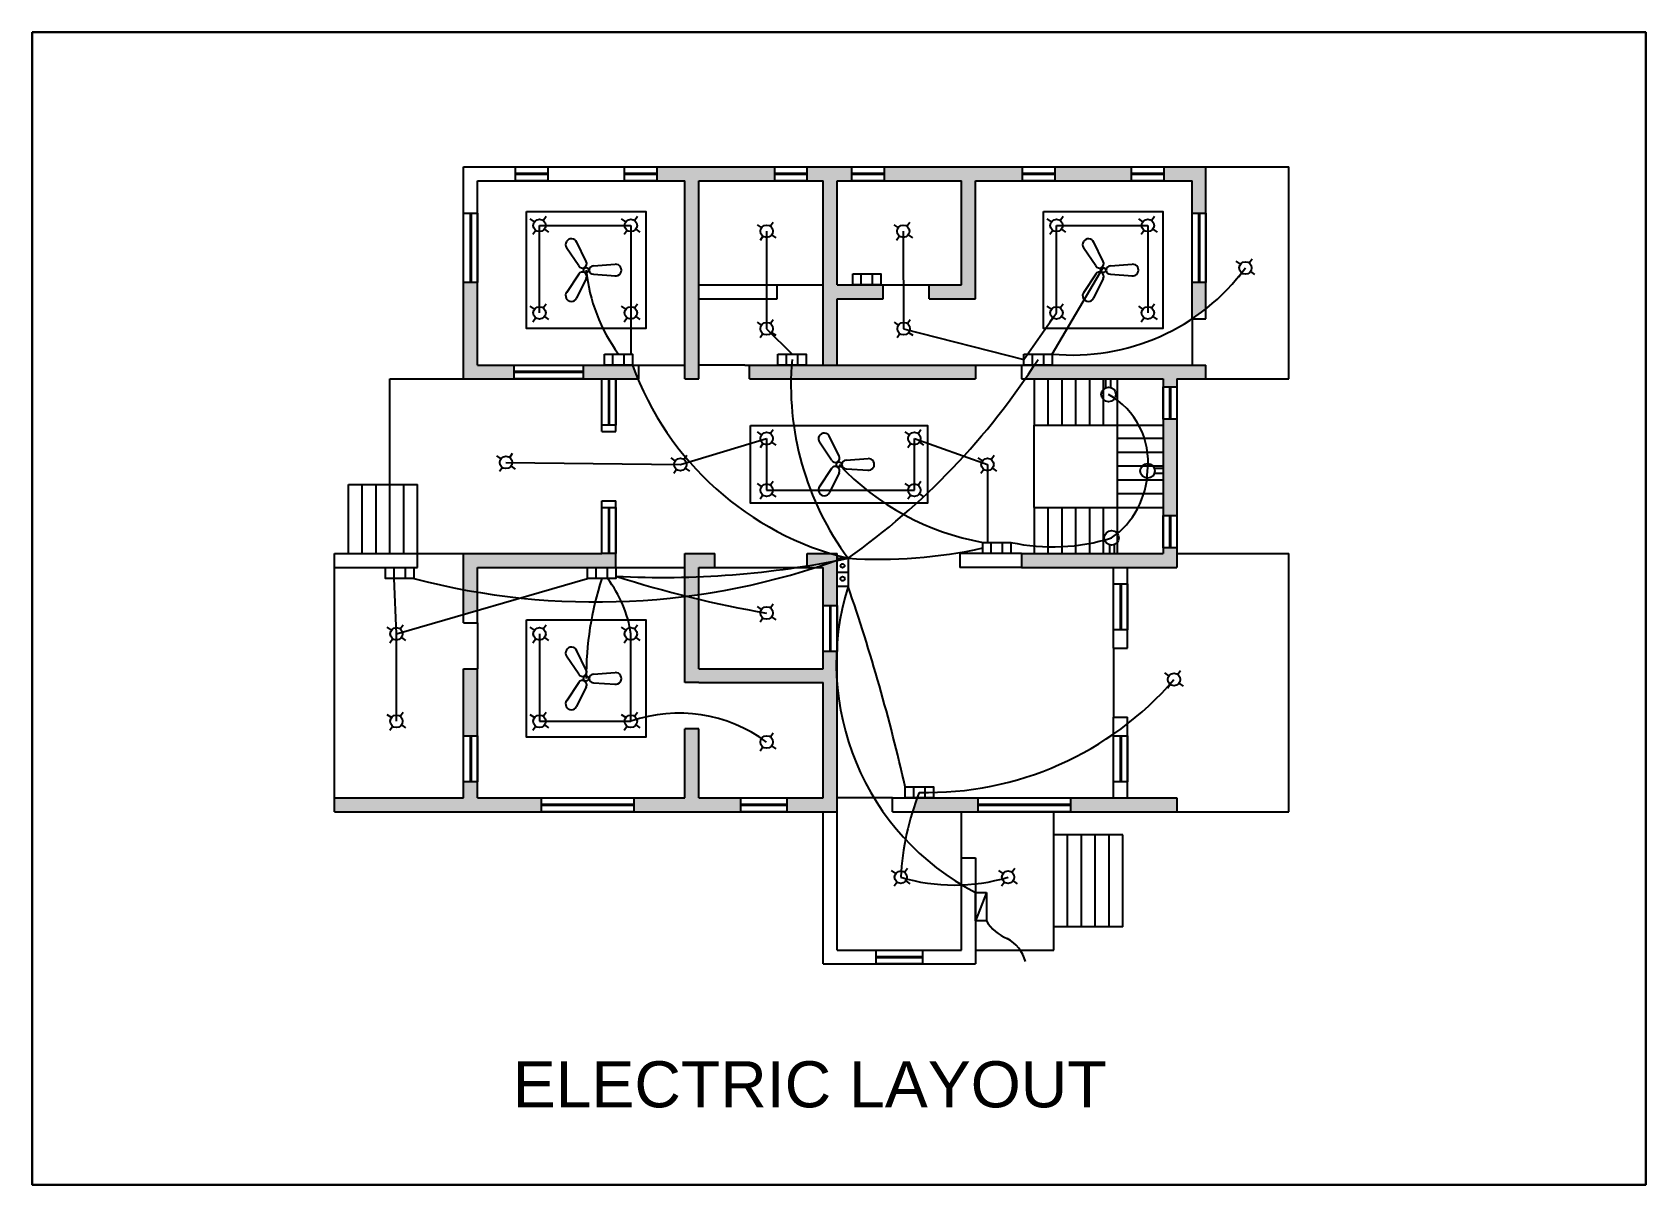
# Model space of a CAD drawing. Header units: metres. Extents: x 3586 to 7307, y 3108 to 6437.
# Drawn here: x 3827.43 to 3862.43, y 3124.44 to 3149.44 of the extents above; entities that cross this region are included whole.
import ezdxf

# ---------------------------------------------------------------- set-up
doc = ezdxf.new("R2010")
doc.units = ezdxf.units.M
doc.linetypes.add('DASHED', pattern=[0.75, 0.5, -0.25])
for name, color, linetype in [('APPL', 6, 'Continuous'), ('DIMENSION', 255, 'DASHED'), ('DISTR', 3, 'Continuous'), ('METER', 4, 'Continuous'), ('MUN WIRE', 2, 'Continuous'), ('PDF2_0', 7, 'Continuous'), ('SWITCH', 5, 'Continuous'), ('wall', 7, 'Continuous'), ('window', 140, 'Continuous')]:
    doc.layers.add(name, color=color, linetype=linetype)
doc.styles.get("Standard").update_dxf_attribs({"font": 'arial.ttf'})

msp = doc.modelspace()

# ---------------------------------------------------------------- texts
at = {"layer": 'DIMENSION', "insert": (3837.849, 3127.116), "char_height": 1, "attachment_point": 1}
msp.add_mtext_dynamic_manual_height_columns('ELECTRIC LAYOUT', width=24.36989, gutter_width=12.5, heights=[0], dxfattribs=at)

# ---------------------------------------------------------------- blocks, each defined once
blk = doc.blocks.new('*U150')
at = {"layer": 'wall'}
blk.add_line((-0.032, -0.045), (0.032, 0.045), dxfattribs=at)
blk = doc.blocks.new('*U151')
at = {"layer": 'SWITCH', "color": 0, "linetype": 'ByBlock', "lineweight": -2, "transparency": 16777216}
for p, rotation in [((267.495, 235.158), 90.00000000000001), ((267.537, 234.893), 180), ((267.802, 234.935), 270)]:
    blk.add_blockref('*U150', p, dxfattribs=dict(at, rotation=rotation))
blk.add_blockref('*U150', (267.76, 235.2), dxfattribs=at)
blk = doc.blocks.new('*U152')
at = {"layer": 'wall'}
blk.add_line((-0.032, -0.045), (0.032, 0.045), dxfattribs=at)
blk = doc.blocks.new('*U153')
at = {"layer": 'SWITCH', "color": 0, "linetype": 'ByBlock', "lineweight": -2, "transparency": 16777216}
for p, rotation in [((267.495, 235.158), 90.00000000000001), ((267.537, 234.893), 180), ((267.802, 234.935), 270)]:
    blk.add_blockref('*U152', p, dxfattribs=dict(at, rotation=rotation))
blk.add_blockref('*U152', (267.76, 235.2), dxfattribs=at)
blk = doc.blocks.new('*U154')
at = {"layer": 'wall'}
blk.add_line((-0.032, -0.045), (0.032, 0.045), dxfattribs=at)
blk = doc.blocks.new('*U155')
at = {"layer": 'SWITCH', "color": 0, "linetype": 'ByBlock', "lineweight": -2, "transparency": 16777216}
for p, rotation in [((267.495, 235.158), 90.00000000000001), ((267.537, 234.893), 180), ((267.802, 234.935), 270)]:
    blk.add_blockref('*U154', p, dxfattribs=dict(at, rotation=rotation))
blk.add_blockref('*U154', (267.76, 235.2), dxfattribs=at)
blk = doc.blocks.new('*U156')
at = {"layer": 'wall'}
blk.add_line((-0.032, -0.045), (0.032, 0.045), dxfattribs=at)
blk = doc.blocks.new('*U157')
at = {"layer": 'SWITCH', "color": 0, "linetype": 'ByBlock', "lineweight": -2, "transparency": 16777216}
for p, rotation in [((267.495, 235.158), 90.00000000000001), ((267.537, 234.893), 180), ((267.802, 234.935), 270)]:
    blk.add_blockref('*U156', p, dxfattribs=dict(at, rotation=rotation))
blk.add_blockref('*U156', (267.76, 235.2), dxfattribs=at)
blk = doc.blocks.new('*U140')
at = {"layer": 'wall'}
blk.add_line((-0.032, -0.045), (0.032, 0.045), dxfattribs=at)
blk = doc.blocks.new('*U141')
at = {"layer": 'SWITCH', "color": 0, "linetype": 'ByBlock', "lineweight": -2, "transparency": 16777216}
for p, rotation in [((267.495, 235.158), 90.00000000000001), ((267.537, 234.893), 180), ((267.802, 234.935), 270)]:
    blk.add_blockref('*U140', p, dxfattribs=dict(at, rotation=rotation))
blk.add_blockref('*U140', (267.76, 235.2), dxfattribs=at)
blk = doc.blocks.new('*U142')
at = {"layer": 'wall'}
blk.add_line((-0.032, -0.045), (0.032, 0.045), dxfattribs=at)
blk = doc.blocks.new('*U143')
at = {"layer": 'SWITCH', "color": 0, "linetype": 'ByBlock', "lineweight": -2, "transparency": 16777216}
for p, rotation in [((267.495, 235.158), 90.00000000000001), ((267.537, 234.893), 180), ((267.802, 234.935), 270)]:
    blk.add_blockref('*U142', p, dxfattribs=dict(at, rotation=rotation))
blk.add_blockref('*U142', (267.76, 235.2), dxfattribs=at)
blk = doc.blocks.new('*U144')
at = {"layer": 'wall'}
blk.add_line((-0.032, -0.045), (0.032, 0.045), dxfattribs=at)
blk = doc.blocks.new('*U145')
at = {"layer": 'SWITCH', "color": 0, "linetype": 'ByBlock', "lineweight": -2, "transparency": 16777216}
for p, rotation in [((267.495, 235.158), 90.00000000000001), ((267.537, 234.893), 180), ((267.802, 234.935), 270)]:
    blk.add_blockref('*U144', p, dxfattribs=dict(at, rotation=rotation))
blk.add_blockref('*U144', (267.76, 235.2), dxfattribs=at)
blk = doc.blocks.new('*U146')
at = {"layer": 'wall'}
blk.add_line((-0.032, -0.045), (0.032, 0.045), dxfattribs=at)
blk = doc.blocks.new('*U147')
at = {"layer": 'SWITCH', "color": 0, "linetype": 'ByBlock', "lineweight": -2, "transparency": 16777216}
for p, rotation in [((267.495, 235.158), 90.00000000000001), ((267.537, 234.893), 180), ((267.802, 234.935), 270)]:
    blk.add_blockref('*U146', p, dxfattribs=dict(at, rotation=rotation))
blk.add_blockref('*U146', (267.76, 235.2), dxfattribs=at)
blk = doc.blocks.new('*U148')
at = {"layer": 'wall'}
blk.add_line((-0.032, -0.045), (0.032, 0.045), dxfattribs=at)
blk = doc.blocks.new('*U149')
at = {"layer": 'SWITCH', "color": 0, "linetype": 'ByBlock', "lineweight": -2, "transparency": 16777216}
for p, rotation in [((267.495, 235.158), 90.00000000000001), ((267.537, 234.893), 180), ((267.802, 234.935), 270)]:
    blk.add_blockref('*U148', p, dxfattribs=dict(at, rotation=rotation))
blk.add_blockref('*U148', (267.76, 235.2), dxfattribs=at)
blk = doc.blocks.new('*U169')
at = {"layer": 'wall'}
blk.add_line((-0.032, -0.045), (0.032, 0.045), dxfattribs=at)
blk = doc.blocks.new('*U170')
at = {"layer": 'SWITCH', "color": 0, "linetype": 'ByBlock', "lineweight": -2, "transparency": 16777216}
for p, rotation in [((267.495, 235.158), 90.00000000000001), ((267.537, 234.893), 180), ((267.802, 234.935), 270)]:
    blk.add_blockref('*U169', p, dxfattribs=dict(at, rotation=rotation))
blk.add_blockref('*U169', (267.76, 235.2), dxfattribs=at)
blk = doc.blocks.new('*U171')
at = {"layer": 'wall'}
blk.add_line((-0.032, -0.045), (0.032, 0.045), dxfattribs=at)
blk = doc.blocks.new('*U172')
at = {"layer": 'SWITCH', "color": 0, "linetype": 'ByBlock', "lineweight": -2, "transparency": 16777216}
for p, rotation in [((267.495, 235.158), 90.00000000000001), ((267.537, 234.893), 180), ((267.802, 234.935), 270)]:
    blk.add_blockref('*U171', p, dxfattribs=dict(at, rotation=rotation))
blk.add_blockref('*U171', (267.76, 235.2), dxfattribs=at)
blk = doc.blocks.new('*U173')
at = {"layer": 'wall'}
blk.add_line((-0.032, -0.045), (0.032, 0.045), dxfattribs=at)
blk = doc.blocks.new('*U174')
at = {"layer": 'SWITCH', "color": 0, "linetype": 'ByBlock', "lineweight": -2, "transparency": 16777216}
for p, rotation in [((267.495, 235.158), 90.00000000000001), ((267.537, 234.893), 180), ((267.802, 234.935), 270)]:
    blk.add_blockref('*U173', p, dxfattribs=dict(at, rotation=rotation))
blk.add_blockref('*U173', (267.76, 235.2), dxfattribs=at)
blk = doc.blocks.new('*U175')
at = {"layer": 'wall'}
blk.add_line((-0.032, -0.045), (0.032, 0.045), dxfattribs=at)
blk = doc.blocks.new('*U176')
at = {"layer": 'SWITCH', "color": 0, "linetype": 'ByBlock', "lineweight": -2, "transparency": 16777216}
for p, rotation in [((267.495, 235.158), 90.00000000000001), ((267.537, 234.893), 180), ((267.802, 234.935), 270)]:
    blk.add_blockref('*U175', p, dxfattribs=dict(at, rotation=rotation))
blk.add_blockref('*U175', (267.76, 235.2), dxfattribs=at)
blk = doc.blocks.new('*U177')
at = {"layer": 'wall'}
blk.add_line((-0.032, -0.045), (0.032, 0.045), dxfattribs=at)
blk = doc.blocks.new('*U178')
at = {"layer": 'SWITCH', "color": 0, "linetype": 'ByBlock', "lineweight": -2, "transparency": 16777216}
for p, rotation in [((267.495, 235.158), 90.00000000000001), ((267.537, 234.893), 180), ((267.802, 234.935), 270)]:
    blk.add_blockref('*U177', p, dxfattribs=dict(at, rotation=rotation))
blk.add_blockref('*U177', (267.76, 235.2), dxfattribs=at)
blk = doc.blocks.new('*U179')
at = {"layer": 'wall'}
blk.add_line((-0.032, -0.045), (0.032, 0.045), dxfattribs=at)
blk = doc.blocks.new('*U180')
at = {"layer": 'SWITCH', "color": 0, "linetype": 'ByBlock', "lineweight": -2, "transparency": 16777216}
for p, rotation in [((267.495, 235.158), 90.00000000000001), ((267.537, 234.893), 180), ((267.802, 234.935), 270)]:
    blk.add_blockref('*U179', p, dxfattribs=dict(at, rotation=rotation))
blk.add_blockref('*U179', (267.76, 235.2), dxfattribs=at)
blk = doc.blocks.new('*U181')
at = {"layer": 'wall'}
blk.add_line((-0.032, -0.045), (0.032, 0.045), dxfattribs=at)
blk = doc.blocks.new('*U182')
at = {"layer": 'SWITCH', "color": 0, "linetype": 'ByBlock', "lineweight": -2, "transparency": 16777216}
for p, rotation in [((267.495, 235.158), 90.00000000000001), ((267.537, 234.893), 180), ((267.802, 234.935), 270)]:
    blk.add_blockref('*U181', p, dxfattribs=dict(at, rotation=rotation))
blk.add_blockref('*U181', (267.76, 235.2), dxfattribs=at)
blk = doc.blocks.new('*U183')
at = {"layer": 'wall'}
blk.add_line((-0.032, -0.045), (0.032, 0.045), dxfattribs=at)
blk = doc.blocks.new('*U184')
at = {"layer": 'SWITCH', "color": 0, "linetype": 'ByBlock', "lineweight": -2, "transparency": 16777216}
for p, rotation in [((267.495, 235.158), 90.00000000000001), ((267.537, 234.893), 180), ((267.802, 234.935), 270)]:
    blk.add_blockref('*U183', p, dxfattribs=dict(at, rotation=rotation))
blk.add_blockref('*U183', (267.76, 235.2), dxfattribs=at)
blk = doc.blocks.new('*U185')
at = {"layer": 'wall'}
blk.add_line((-0.032, -0.045), (0.032, 0.045), dxfattribs=at)
blk = doc.blocks.new('*U186')
at = {"layer": 'SWITCH', "color": 0, "linetype": 'ByBlock', "lineweight": -2, "transparency": 16777216}
for p, rotation in [((267.495, 235.158), 90.00000000000001), ((267.537, 234.893), 180), ((267.802, 234.935), 270)]:
    blk.add_blockref('*U185', p, dxfattribs=dict(at, rotation=rotation))
blk.add_blockref('*U185', (267.76, 235.2), dxfattribs=at)
blk = doc.blocks.new('*U187')
at = {"layer": 'wall'}
blk.add_line((-0.032, -0.045), (0.032, 0.045), dxfattribs=at)
blk = doc.blocks.new('*U188')
at = {"layer": 'SWITCH', "color": 0, "linetype": 'ByBlock', "lineweight": -2, "transparency": 16777216}
for p, rotation in [((267.495, 235.158), 90.00000000000001), ((267.537, 234.893), 180), ((267.802, 234.935), 270)]:
    blk.add_blockref('*U187', p, dxfattribs=dict(at, rotation=rotation))
blk.add_blockref('*U187', (267.76, 235.2), dxfattribs=at)
blk = doc.blocks.new('*U189')
at = {"layer": 'wall'}
blk.add_line((-0.032, -0.045), (0.032, 0.045), dxfattribs=at)
blk = doc.blocks.new('*U160')
at = {"layer": 'SWITCH', "color": 0, "linetype": 'ByBlock', "lineweight": -2, "transparency": 16777216}
for p, rotation in [((267.495, 235.158), 90.00000000000001), ((267.537, 234.893), 180), ((267.802, 234.935), 270)]:
    blk.add_blockref('*U189', p, dxfattribs=dict(at, rotation=rotation))
blk.add_blockref('*U189', (267.76, 235.2), dxfattribs=at)
blk = doc.blocks.new('*U161')
at = {"layer": 'wall'}
blk.add_line((-0.032, -0.045), (0.032, 0.045), dxfattribs=at)
blk = doc.blocks.new('*U162')
at = {"layer": 'SWITCH', "color": 0, "linetype": 'ByBlock', "lineweight": -2, "transparency": 16777216}
for p, rotation in [((267.495, 235.158), 90.00000000000001), ((267.537, 234.893), 180), ((267.802, 234.935), 270)]:
    blk.add_blockref('*U161', p, dxfattribs=dict(at, rotation=rotation))
blk.add_blockref('*U161', (267.76, 235.2), dxfattribs=at)
blk = doc.blocks.new('*U163')
at = {"layer": 'wall'}
blk.add_line((-0.032, -0.045), (0.032, 0.045), dxfattribs=at)
blk = doc.blocks.new('*U164')
at = {"layer": 'SWITCH', "color": 0, "linetype": 'ByBlock', "lineweight": -2, "transparency": 16777216}
for p, rotation in [((267.495, 235.158), 90.00000000000001), ((267.537, 234.893), 180), ((267.802, 234.935), 270)]:
    blk.add_blockref('*U163', p, dxfattribs=dict(at, rotation=rotation))
blk.add_blockref('*U163', (267.76, 235.2), dxfattribs=at)
blk = doc.blocks.new('*U165')
at = {"layer": 'wall'}
blk.add_line((-0.032, -0.045), (0.032, 0.045), dxfattribs=at)
blk = doc.blocks.new('*U166')
at = {"layer": 'SWITCH', "color": 0, "linetype": 'ByBlock', "lineweight": -2, "transparency": 16777216}
for p, rotation in [((267.495, 235.158), 90.00000000000001), ((267.537, 234.893), 180), ((267.802, 234.935), 270)]:
    blk.add_blockref('*U165', p, dxfattribs=dict(at, rotation=rotation))
blk.add_blockref('*U165', (267.76, 235.2), dxfattribs=at)
blk = doc.blocks.new('*U167')
at = {"layer": 'wall'}
blk.add_line((-0.032, -0.045), (0.032, 0.045), dxfattribs=at)
blk = doc.blocks.new('*U168')
at = {"layer": 'SWITCH', "color": 0, "linetype": 'ByBlock', "lineweight": -2, "transparency": 16777216}
for p, rotation in [((267.495, 235.158), 90.00000000000001), ((267.537, 234.893), 180), ((267.802, 234.935), 270)]:
    blk.add_blockref('*U167', p, dxfattribs=dict(at, rotation=rotation))
blk.add_blockref('*U167', (267.76, 235.2), dxfattribs=at)
blk = doc.blocks.new('*U190')
at = {"layer": 'wall'}
blk.add_line((-0.032, -0.045), (0.032, 0.045), dxfattribs=at)
blk = doc.blocks.new('*U191')
at = {"layer": 'SWITCH', "color": 0, "linetype": 'ByBlock', "lineweight": -2, "transparency": 16777216}
for p, rotation in [((267.495, 235.158), 90.00000000000001), ((267.537, 234.893), 180), ((267.802, 234.935), 270)]:
    blk.add_blockref('*U190', p, dxfattribs=dict(at, rotation=rotation))
blk.add_blockref('*U190', (267.76, 235.2), dxfattribs=at)
blk = doc.blocks.new('*U192')
at = {"layer": 'wall'}
blk.add_line((-0.032, -0.045), (0.032, 0.045), dxfattribs=at)
blk = doc.blocks.new('*U193')
at = {"layer": 'SWITCH', "color": 0, "linetype": 'ByBlock', "lineweight": -2, "transparency": 16777216}
for p, rotation in [((267.495, 235.158), 90.00000000000001), ((267.537, 234.893), 180), ((267.802, 234.935), 270)]:
    blk.add_blockref('*U192', p, dxfattribs=dict(at, rotation=rotation))
blk.add_blockref('*U192', (267.76, 235.2), dxfattribs=at)
blk = doc.blocks.new('*U194')
at = {"layer": 'wall'}
blk.add_line((-0.032, -0.045), (0.032, 0.045), dxfattribs=at)
blk = doc.blocks.new('*U195')
at = {"layer": 'SWITCH', "color": 0, "linetype": 'ByBlock', "lineweight": -2, "transparency": 16777216}
for p, rotation in [((267.495, 235.158), 90.00000000000001), ((267.537, 234.893), 180), ((267.802, 234.935), 270)]:
    blk.add_blockref('*U194', p, dxfattribs=dict(at, rotation=rotation))
blk.add_blockref('*U194', (267.76, 235.2), dxfattribs=at)
blk = doc.blocks.new('*U196')
at = {"layer": 'wall'}
blk.add_line((-0.032, -0.045), (0.032, 0.045), dxfattribs=at)
blk = doc.blocks.new('*U197')
at = {"layer": 'SWITCH', "color": 0, "linetype": 'ByBlock', "lineweight": -2, "transparency": 16777216}
for p, rotation in [((267.495, 235.158), 90.00000000000001), ((267.537, 234.893), 180), ((267.802, 234.935), 270)]:
    blk.add_blockref('*U196', p, dxfattribs=dict(at, rotation=rotation))
blk.add_blockref('*U196', (267.76, 235.2), dxfattribs=at)
blk = doc.blocks.new('*U198')
at = {"layer": 'wall'}
blk.add_line((-0.032, -0.045), (0.032, 0.045), dxfattribs=at)
blk = doc.blocks.new('*U199')
at = {"layer": 'SWITCH', "color": 0, "linetype": 'ByBlock', "lineweight": -2, "transparency": 16777216}
for p, rotation in [((267.495, 235.158), 90.00000000000001), ((267.537, 234.893), 180), ((267.802, 234.935), 270)]:
    blk.add_blockref('*U198', p, dxfattribs=dict(at, rotation=rotation))
blk.add_blockref('*U198', (267.76, 235.2), dxfattribs=at)
blk = doc.blocks.new('*U200')
at = {"layer": 'wall'}
for p, q in [((-0.345, 0), (-0.356, 0)), ((-0.253, 0.093), (0.22, 0.126)), ((-0.253, -0.093), (0.229, -0.126))]:
    blk.add_line(p, q, dxfattribs=at)
for centre, radius, start, end in [((-0.253, 0), 0.0927, 90, 270), ((0.229, 0), 0.126, 261.984, 94.0454)]:
    blk.add_arc(centre, radius, start, end, dxfattribs=at)
blk = doc.blocks.new('*U201')
at = {"layer": 'SWITCH', "color": 0, "linetype": 'ByBlock', "lineweight": -2, "transparency": 16777216}
for p, rotation in [((720.235, 631.153), 120), ((720.235, 630.442), 240)]:
    blk.add_blockref('*U200', p, dxfattribs=dict(at, rotation=rotation))
blk.add_blockref('*U200', (720.851, 630.798), dxfattribs=at)
blk = doc.blocks.new('*U202')
at = {"layer": 'wall'}
for p, q in [((-0.345, 0), (-0.356, 0)), ((-0.253, 0.093), (0.22, 0.126)), ((-0.253, -0.093), (0.229, -0.126))]:
    blk.add_line(p, q, dxfattribs=at)
for centre, radius, start, end in [((-0.253, 0), 0.0927, 90, 270), ((0.229, 0), 0.126, 261.984, 94.0454)]:
    blk.add_arc(centre, radius, start, end, dxfattribs=at)
blk = doc.blocks.new('*U203')
at = {"layer": 'SWITCH', "color": 0, "linetype": 'ByBlock', "lineweight": -2, "transparency": 16777216}
for p, rotation in [((720.235, 631.153), 120), ((720.235, 630.442), 240)]:
    blk.add_blockref('*U202', p, dxfattribs=dict(at, rotation=rotation))
blk.add_blockref('*U202', (720.851, 630.798), dxfattribs=at)
blk = doc.blocks.new('*U204')
at = {"layer": 'wall'}
for p, q in [((-0.345, 0), (-0.356, 0)), ((-0.253, 0.093), (0.22, 0.126)), ((-0.253, -0.093), (0.229, -0.126))]:
    blk.add_line(p, q, dxfattribs=at)
for centre, radius, start, end in [((-0.253, 0), 0.0927, 90, 270), ((0.229, 0), 0.126, 261.984, 94.0454)]:
    blk.add_arc(centre, radius, start, end, dxfattribs=at)
blk = doc.blocks.new('*U205')
at = {"layer": 'SWITCH', "color": 0, "linetype": 'ByBlock', "lineweight": -2, "transparency": 16777216}
for p, rotation in [((720.235, 631.153), 120), ((720.235, 630.442), 240)]:
    blk.add_blockref('*U204', p, dxfattribs=dict(at, rotation=rotation))
blk.add_blockref('*U204', (720.851, 630.798), dxfattribs=at)
blk = doc.blocks.new('*U206')
at = {"layer": 'wall'}
for p, q in [((-0.345, 0), (-0.356, 0)), ((-0.253, 0.093), (0.22, 0.126)), ((-0.253, -0.093), (0.229, -0.126))]:
    blk.add_line(p, q, dxfattribs=at)
for centre, radius, start, end in [((-0.253, 0), 0.0927, 90, 270), ((0.229, 0), 0.126, 261.984, 94.0454)]:
    blk.add_arc(centre, radius, start, end, dxfattribs=at)
blk = doc.blocks.new('*U207')
at = {"layer": 'SWITCH', "color": 0, "linetype": 'ByBlock', "lineweight": -2, "transparency": 16777216}
for p, rotation in [((720.235, 631.153), 120), ((720.235, 630.442), 240)]:
    blk.add_blockref('*U206', p, dxfattribs=dict(at, rotation=rotation))
blk.add_blockref('*U206', (720.851, 630.798), dxfattribs=at)
blk = doc.blocks.new('*U208')
at = {"layer": 'wall'}
blk.add_line((-0.032, -0.045), (0.032, 0.045), dxfattribs=at)
blk = doc.blocks.new('*U209')
at = {"layer": 'SWITCH', "color": 0, "linetype": 'ByBlock', "lineweight": -2, "transparency": 16777216}
for p, rotation in [((267.495, 235.158), 90.00000000000001), ((267.537, 234.893), 180), ((267.802, 234.935), 270)]:
    blk.add_blockref('*U208', p, dxfattribs=dict(at, rotation=rotation))
blk.add_blockref('*U208', (267.76, 235.2), dxfattribs=at)
blk = doc.blocks.new('*U158')
at = {"layer": 'wall'}
blk.add_line((-0.032, -0.045), (0.032, 0.045), dxfattribs=at)
blk = doc.blocks.new('*U159')
at = {"layer": 'SWITCH', "color": 0, "linetype": 'ByBlock', "lineweight": -2, "transparency": 16777216}
for p, rotation in [((267.495, 235.158), 90.00000000000001), ((267.537, 234.893), 180), ((267.802, 234.935), 270)]:
    blk.add_blockref('*U158', p, dxfattribs=dict(at, rotation=rotation))
blk.add_blockref('*U158', (267.76, 235.2), dxfattribs=at)

# ---------------------------------------------------------------- hatches: boundary and pattern name
h = msp.add_hatch()
h.set_pattern_fill('ANSI36', color=0, scale=0.05)
h.paths.add_polyline_path([(3837.085, 3144.009), (3836.785, 3144.009), (3836.785, 3141.916), (3837.878, 3141.916), (3837.878, 3142.216), (3837.085, 3142.216)])
h.paths.add_polyline_path([(3841.885, 3146.216), (3843.533, 3146.216), (3843.533, 3146.516), (3840.973, 3146.516), (3840.973, 3146.216), (3841.585, 3146.216), (3841.585, 3141.916), (3841.885, 3141.916)])
h.paths.add_polyline_path([(3845.206, 3146.516), (3844.233, 3146.516), (3844.233, 3146.216), (3844.585, 3146.216), (3844.585, 3142.216), (3844.885, 3142.216), (3844.885, 3143.657), (3845.885, 3143.657), (3845.885, 3143.957), (3844.885, 3143.957), (3844.885, 3146.216), (3845.206, 3146.216)])
h.paths.add_polyline_path([(3848.911, 3146.516), (3845.906, 3146.516), (3845.906, 3146.216), (3847.585, 3146.216), (3847.585, 3143.957), (3846.885, 3143.957), (3846.885, 3143.657), (3847.885, 3143.657), (3847.885, 3146.216), (3848.911, 3146.216)])
h.paths.add_polyline_path([(3851.273, 3146.516), (3849.611, 3146.516), (3849.611, 3146.216), (3851.273, 3146.216)])
h.paths.add_polyline_path([(3852.885, 3146.516), (3851.973, 3146.516), (3851.973, 3146.216), (3852.585, 3146.216), (3852.585, 3145.509), (3852.885, 3145.509)])
h.paths.add_polyline_path([(3852.885, 3144.009), (3852.585, 3144.009), (3852.585, 3143.218, 0.01992), (3852.885, 3143.437)])
h.paths.add_polyline_path([(3852.885, 3142.216), (3849.168, 3142.216, -0.005791), (3848.966, 3141.916), (3851.958, 3141.916), (3851.958, 3141.745), (3852.258, 3141.745), (3852.258, 3141.916), (3852.885, 3141.916)])
h.paths.add_polyline_path([(3852.258, 3141.045), (3851.958, 3141.045), (3851.958, 3138.955), (3852.258, 3138.955)])
h.paths.add_polyline_path([(3852.258, 3138.255), (3851.958, 3138.255), (3851.958, 3138.129), (3848.885, 3138.129), (3848.885, 3137.829), (3852.258, 3137.829)])
h.paths.add_polyline_path([(3844.874, 3136.004), (3844.585, 3136.004), (3844.585, 3135.629), (3841.885, 3135.629), (3841.885, 3137.138, -0.002825), (3841.618, 3137.203, -0.000528), (3841.585, 3137.199), (3841.585, 3135.329), (3841.885, 3135.329), (3844.585, 3135.329), (3844.585, 3132.829), (3843.795, 3132.829), (3843.795, 3132.529), (3844.885, 3132.529), (3844.885, 3135.312, -0.030908)])
h.paths.add_polyline_path([(3842.795, 3132.829), (3841.885, 3132.829), (3841.885, 3134.329), (3841.585, 3134.329), (3841.585, 3132.829), (3840.475, 3132.829), (3840.475, 3132.529), (3842.795, 3132.529)])
h.paths.add_polyline_path([(3838.475, 3132.829), (3837.085, 3132.829), (3837.085, 3133.176), (3836.785, 3133.176), (3836.785, 3132.829), (3833.985, 3132.829), (3833.985, 3132.529), (3838.475, 3132.529)])
h.paths.add_polyline_path([(3837.085, 3135.629), (3836.785, 3135.629), (3836.785, 3134.176), (3837.085, 3134.176)])
h.paths.add_polyline_path([(3837.085, 3137.829), (3840.085, 3137.829), (3840.085, 3138.129), (3839.785, 3138.129), (3836.785, 3138.129), (3836.785, 3137.344, 0.004881), (3837.085, 3137.291)])
h.paths.add_polyline_path([(3837.085, 3137.291, -0.004881), (3836.785, 3137.344), (3836.785, 3136.809), (3837.085, 3136.896)])
h.paths.add_polyline_path([(3852.258, 3132.829), (3849.949, 3132.829), (3849.949, 3132.529), (3852.258, 3132.529)])
h.paths.add_polyline_path([(3847.949, 3132.829), (3846.622, 3132.829, 0.014103), (3846.519, 3132.529), (3847.949, 3132.529)])
h.paths.add_polyline_path([(3847.885, 3142.216), (3843.898, 3142.216, 0.011842), (3843.885, 3141.916), (3847.885, 3141.916)])
h.paths.add_polyline_path([(3843.898, 3142.216), (3843.602, 3142.216), (3842.988, 3142.216), (3842.988, 3141.916), (3843.885, 3141.916, -0.011842)])
h.paths.add_polyline_path([(3840.449, 3142.216), (3839.838, 3142.216), (3839.378, 3142.216), (3839.378, 3141.916), (3839.785, 3141.916), (3840.085, 3141.916), (3840.566, 3141.916, -0.012123)])
h.paths.add_polyline_path([(3842.235, 3138.129), (3841.585, 3138.129), (3841.585, 3137.617, 0.003811), (3841.885, 3137.627), (3841.885, 3137.829), (3842.235, 3137.829)])
h.paths.add_polyline_path([(3844.852, 3137.971, 0.000552), (3844.885, 3137.983), (3844.885, 3138.026), (3844.885, 3138.088, -0.005471), (3844.745, 3138.129), (3844.235, 3138.129), (3844.235, 3137.861, 0.007964)])
h.paths.add_polyline_path([(3844.885, 3137.977, -0.00042), (3844.852, 3137.971, -0.007088), (3844.433, 3137.829), (3844.585, 3137.829), (3844.585, 3137.004), (3844.885, 3137.004)])
h.paths.add_polyline_path([(3841.885, 3137.627, -0.003811), (3841.585, 3137.617), (3841.585, 3137.211, 0.000346), (3841.618, 3137.203, 0.004322), (3841.885, 3137.239)])

# ---------------------------------------------------------------- linework, layer by layer
for p, q in [((3845.408, 3143.957), (3845.408, 3144.195)), ((3845.654, 3143.957), (3845.654, 3144.195)), ((3840.022, 3142.216), (3840.022, 3142.455)), ((3840.269, 3142.216), (3840.269, 3142.455)), ((3843.786, 3142.216), (3843.786, 3142.455)), ((3844.033, 3142.216), (3844.033, 3142.455)), ((3849.124, 3142.216), (3849.124, 3142.455)), ((3849.37, 3142.216), (3849.37, 3142.455)), ((3848.228, 3138.131), (3848.228, 3138.37)), ((3848.475, 3138.131), (3848.475, 3138.37)), ((3835.276, 3137.587), (3835.276, 3137.826)), ((3835.522, 3137.587), (3835.522, 3137.826)), ((3839.659, 3137.587), (3839.659, 3137.826)), ((3839.905, 3137.587), (3839.905, 3137.826)), ((3845.124, 3137.72), (3844.885, 3137.72)), ((3846.548, 3132.829), (3846.548, 3133.068)), ((3846.794, 3132.829), (3846.794, 3133.068)), ((3848.124, 3130.774), (3847.885, 3130.164))]:
    msp.add_line(p, q)
for points in [[(3845.224, 3144.195), (3845.835, 3144.195), (3845.835, 3143.957), (3845.224, 3143.957)], [(3839.838, 3142.455), (3840.449, 3142.455), (3840.449, 3142.216), (3839.838, 3142.216)], [(3843.602, 3142.455), (3844.213, 3142.455), (3844.213, 3142.216), (3843.602, 3142.216)], [(3848.94, 3142.455), (3849.551, 3142.455), (3849.551, 3142.216), (3848.94, 3142.216)], [(3848.044, 3138.37), (3848.655, 3138.37), (3848.655, 3138.131), (3848.044, 3138.131)], [(3845.124, 3138.026), (3845.124, 3137.415), (3844.885, 3137.415), (3844.885, 3138.026)], [(3835.092, 3137.826), (3835.702, 3137.826), (3835.702, 3137.587), (3835.092, 3137.587)], [(3839.475, 3137.826), (3840.086, 3137.826), (3840.086, 3137.587), (3839.475, 3137.587)], [(3846.364, 3133.068), (3846.974, 3133.068), (3846.974, 3132.829), (3846.364, 3132.829)], [(3848.124, 3130.774), (3848.124, 3130.164), (3847.885, 3130.164), (3847.885, 3130.774)]]:
    msp.add_lwpolyline(points, close=True)
for centre, radius in [((3845.004, 3137.582), 0.0469), ((3845.004, 3137.863), 0.0434)]:
    msp.add_circle(centre, radius)
at = {"layer": 'APPL'}
for p, q in [((3838.43, 3143.348), (3838.43, 3145.246)), ((3838.43, 3145.246), (3840.412, 3145.246)), ((3840.412, 3145.246), (3840.412, 3143.348)), ((3843.358, 3145.119), (3843.358, 3143.006)), ((3846.321, 3145.119), (3846.33, 3143.006)), ((3849.645, 3143.348), (3849.645, 3145.246)), ((3849.645, 3145.246), (3851.627, 3145.246)), ((3851.627, 3145.246), (3851.627, 3143.348)), ((3849.551, 3142.455), (3850.658, 3144.332)), ((3840.412, 3143.348), (3840.412, 3142.455)), ((3848.94, 3142.336), (3849.645, 3143.348)), ((3843.358, 3143.006), (3843.908, 3142.455)), ((3846.33, 3143.006), (3848.94, 3142.336)), ((3841.486, 3140.061), (3843.358, 3140.624)), ((3843.358, 3140.624), (3843.358, 3139.504)), ((3846.562, 3139.504), (3846.562, 3140.624)), ((3846.562, 3140.624), (3848.148, 3140.061)), ((3837.704, 3140.105), (3841.486, 3140.061)), ((3848.148, 3140.061), (3848.148, 3138.37)), ((3843.358, 3139.504), (3846.562, 3139.504)), ((3835.327, 3136.387), (3835.276, 3137.587)), ((3835.327, 3136.387), (3839.475, 3137.587)), ((3835.327, 3134.49), (3835.327, 3136.387)), ((3838.43, 3136.387), (3838.43, 3134.49)), ((3840.412, 3134.49), (3840.412, 3136.387)), ((3838.43, 3134.49), (3840.412, 3134.49))]:
    msp.add_line(p, q, dxfattribs=at)
for centre, radius, start, end in [((3843.128, 3144.649), 3.704, 185.7583, 216.3218), ((3849.997, 3147.091), 4.657, 264.4968, 323.5386), ((3849.96, 3140.119), 1.672, 353.2477, 60.8441), ((3849.058, 3143.956), 5.677, 223.3143, 259.7111), ((3849.792, 3139.965), 1.828, 304.9732, 358.654), ((3849.562, 3142.596), 4.322, 257.8909, 287.2053), ((3847.488, 3160.828), 24.343, 252.2976, 260.2318), ((3846.381, 3135.448), 6.938, 162.0443, 180.238), ((3837.896, 3136.031), 2.541, 8.049, 37.7464), ((3846.849, 3140.001), 7.055, 268.5343, 319.248), ((3841.46, 3131.482), 3.185, 53.4233, 109.2016), ((3851.888, 3130.844), 5.627, 158.038, 177.295), ((3847.431, 3134.954), 4.017, 253.1548, 286.8452)]:
    msp.add_arc(centre, radius, start, end, dxfattribs=at)
at = {"layer": 'DISTR'}
for centre, radius, start, end in [((3846.693, 3144.479), 6.642, 199.9209, 256.3305), ((3850.225, 3141.791), 6.34, 175.0745, 216.4357), ((3836.117, 3150.765), 15.601, 305.2613, 327.2984), ((3839.651, 3152.683), 15.604, 255.3402, 290.0622), ((3841.105, 3157.3), 19.689, 267.0335, 281.7784), ((3845.796, 3148.373), 10.37, 266.2827, 282.5217), ((3806.104, 3123.934), 41.283, 12.7834, 19.0597)]:
    msp.add_arc(centre, radius, start, end, dxfattribs=at)
at = {"layer": 'METER'}
msp.add_arc((3850.469, 3135.743), 5.6, 162.6308, 242.5251, dxfattribs=at)
at = {"layer": 'MUN WIRE'}
for centre, radius, start, end in [((3848.913, 3130.635), 0.919, 210.865, 248.6064), ((3848.216, 3129.087), 0.78, 14.3867, 62.4493)]:
    msp.add_arc(centre, radius, start, end, dxfattribs=at)
at = {"layer": 'PDF2_0', "lineweight": 30}
msp.add_lwpolyline([(3827.428, 3149.435), (3862.426, 3149.435), (3862.426, 3124.438), (3827.428, 3124.438)], close=True, dxfattribs=at)
at = {"layer": 'SWITCH'}
for p, q in [((3850.717, 3141.726), (3850.717, 3141.906)), ((3850.821, 3141.729), (3850.821, 3141.916)), ((3851.767, 3139.98), (3851.947, 3139.98)), ((3851.77, 3139.875), (3851.958, 3139.875)), ((3850.793, 3138.317), (3850.793, 3138.129)), ((3850.898, 3138.32), (3850.898, 3138.14))]:
    msp.add_line(p, q, dxfattribs=at)
for centre, radius in [((3838.43, 3145.246), 0.135), ((3840.412, 3145.246), 0.135), ((3849.645, 3145.246), 0.135), ((3851.627, 3145.246), 0.135), ((3843.358, 3145.119), 0.135), ((3846.321, 3145.119), 0.135), ((3839.442, 3144.278), 0.0549), ((3850.658, 3144.278), 0.0549), ((3853.743, 3144.323), 0.135), ((3838.43, 3143.348), 0.135), ((3840.412, 3143.348), 0.135), ((3849.645, 3143.348), 0.135), ((3851.627, 3143.348), 0.135), ((3843.358, 3143.006), 0.135), ((3846.33, 3143.006), 0.135), ((3850.774, 3141.579), 0.158), ((3843.358, 3140.624), 0.135), ((3846.562, 3140.624), 0.135), ((3837.704, 3140.105), 0.135), ((3841.486, 3140.061), 0.135), ((3844.927, 3140.061), 0.0549), ((3848.148, 3140.061), 0.135), ((3851.62, 3139.922), 0.158), ((3843.358, 3139.504), 0.135), ((3846.562, 3139.504), 0.135), ((3850.84, 3138.467), 0.158), ((3843.358, 3136.838), 0.135), ((3835.327, 3136.387), 0.135), ((3838.43, 3136.387), 0.135), ((3840.412, 3136.387), 0.135), ((3852.194, 3135.396), 0.135), ((3839.442, 3135.419), 0.0549), ((3835.327, 3134.49), 0.135), ((3838.43, 3134.49), 0.135), ((3840.412, 3134.49), 0.135), ((3843.358, 3134.04), 0.135), ((3846.267, 3131.11), 0.135), ((3848.595, 3131.11), 0.135)]:
    msp.add_circle(centre, radius, dxfattribs=at)
at = {"layer": 'wall'}
for p, q in [((3836.785, 3146.516), (3854.685, 3146.516)), ((3836.785, 3141.916), (3836.785, 3146.516)), ((3852.885, 3143.216), (3852.885, 3146.516)), ((3854.685, 3141.916), (3854.685, 3146.516)), ((3837.085, 3146.216), (3841.585, 3146.216)), ((3837.085, 3142.216), (3837.085, 3146.216)), ((3841.585, 3141.916), (3841.585, 3146.216)), ((3841.885, 3146.216), (3844.585, 3146.216)), ((3841.885, 3141.916), (3841.885, 3146.216)), ((3844.585, 3142.216), (3844.585, 3146.216)), ((3844.885, 3146.216), (3847.585, 3146.216)), ((3844.885, 3143.957), (3844.885, 3146.216)), ((3847.585, 3143.957), (3847.585, 3146.216)), ((3847.885, 3146.216), (3852.585, 3146.216)), ((3847.885, 3143.657), (3847.885, 3146.216)), ((3852.585, 3143.216), (3852.585, 3146.216)), ((3841.885, 3143.957), (3843.585, 3143.957)), ((3843.585, 3143.657), (3843.585, 3143.957)), ((3843.585, 3143.957), (3844.585, 3143.957)), ((3844.885, 3143.957), (3845.885, 3143.957)), ((3845.885, 3143.657), (3845.885, 3143.957)), ((3845.885, 3143.957), (3846.885, 3143.957)), ((3846.885, 3143.957), (3847.585, 3143.957)), ((3846.885, 3143.657), (3846.885, 3143.957)), ((3841.885, 3143.657), (3843.585, 3143.657)), ((3844.885, 3143.657), (3845.885, 3143.657)), ((3844.885, 3142.216), (3844.885, 3143.657)), ((3846.885, 3143.657), (3847.885, 3143.657)), ((3852.585, 3143.216), (3852.885, 3143.216)), ((3852.585, 3143.216), (3852.585, 3142.216)), ((3837.085, 3142.216), (3840.585, 3142.216)), ((3840.585, 3141.916), (3840.585, 3142.216)), ((3840.585, 3142.216), (3841.585, 3142.216)), ((3842.885, 3142.216), (3841.885, 3142.216)), ((3842.885, 3142.216), (3847.885, 3142.216)), ((3842.988, 3141.916), (3842.988, 3142.216)), ((3847.885, 3142.216), (3847.885, 3141.916)), ((3847.885, 3142.216), (3848.885, 3142.216)), ((3848.885, 3142.216), (3852.885, 3142.216)), ((3848.885, 3142.216), (3848.885, 3141.916)), ((3852.885, 3141.916), (3852.885, 3142.216)), ((3835.185, 3139.629), (3835.185, 3141.916)), ((3835.185, 3141.916), (3836.785, 3141.916)), ((3836.785, 3141.916), (3839.785, 3141.916)), ((3839.785, 3140.773), (3839.785, 3141.916)), ((3840.085, 3141.916), (3840.585, 3141.916)), ((3840.085, 3140.773), (3840.085, 3141.916)), ((3841.585, 3141.916), (3841.885, 3141.916)), ((3842.988, 3141.916), (3847.885, 3141.916)), ((3848.885, 3141.916), (3851.958, 3141.916)), ((3849.158, 3141.916), (3849.158, 3140.916)), ((3849.458, 3141.916), (3849.458, 3140.916)), ((3849.758, 3141.916), (3849.758, 3140.916)), ((3850.058, 3141.916), (3850.058, 3140.916)), ((3850.358, 3141.916), (3850.358, 3140.916)), ((3850.658, 3141.916), (3850.658, 3140.916)), ((3850.958, 3141.916), (3850.958, 3138.129)), ((3851.958, 3141.916), (3851.958, 3138.129)), ((3852.258, 3141.916), (3854.685, 3141.916)), ((3852.258, 3141.916), (3852.258, 3137.829)), ((3839.785, 3140.773), (3840.085, 3140.773)), ((3849.158, 3140.916), (3851.958, 3140.916)), ((3849.158, 3139.129), (3849.158, 3140.916)), ((3850.958, 3140.629), (3851.958, 3140.629)), ((3850.958, 3140.329), (3851.958, 3140.329)), ((3850.958, 3140.029), (3851.958, 3140.029)), ((3850.958, 3139.729), (3851.958, 3139.729)), ((3834.285, 3139.629), (3835.785, 3139.629)), ((3834.285, 3138.129), (3834.285, 3139.629)), ((3834.585, 3138.129), (3834.585, 3139.629)), ((3834.885, 3138.129), (3834.885, 3139.629)), ((3835.185, 3138.129), (3835.185, 3139.629)), ((3835.485, 3138.129), (3835.485, 3139.629)), ((3835.785, 3138.129), (3835.785, 3139.629)), ((3850.958, 3139.429), (3851.958, 3139.429)), ((3839.785, 3138.129), (3839.785, 3139.273)), ((3839.785, 3139.273), (3840.085, 3139.273)), ((3840.085, 3137.829), (3840.085, 3139.273)), ((3849.158, 3139.129), (3851.958, 3139.129)), ((3849.158, 3139.129), (3849.158, 3138.129)), ((3849.458, 3139.129), (3849.458, 3138.129)), ((3849.758, 3139.129), (3849.758, 3138.129)), ((3850.058, 3139.129), (3850.058, 3138.129)), ((3850.358, 3139.129), (3850.358, 3138.129)), ((3850.658, 3139.129), (3850.658, 3138.129)), ((3833.985, 3138.129), (3835.785, 3138.129)), ((3833.985, 3132.529), (3833.985, 3138.129)), ((3835.785, 3137.829), (3835.785, 3138.129)), ((3835.785, 3138.129), (3836.785, 3138.129)), ((3836.785, 3138.129), (3839.785, 3138.129)), ((3836.785, 3136.629), (3836.785, 3138.129)), ((3841.585, 3138.129), (3842.235, 3138.129)), ((3841.585, 3135.329), (3841.585, 3138.129)), ((3842.235, 3137.829), (3842.235, 3138.129)), ((3844.235, 3138.129), (3844.885, 3138.129)), ((3844.235, 3137.829), (3844.235, 3138.129)), ((3844.885, 3129.529), (3844.885, 3138.129)), ((3848.885, 3138.129), (3847.549, 3138.133)), ((3847.549, 3138.129), (3847.549, 3137.829)), ((3848.885, 3138.129), (3851.958, 3138.129)), ((3848.885, 3138.129), (3848.885, 3137.829)), ((3852.258, 3138.129), (3854.685, 3138.129)), ((3854.685, 3132.529), (3854.685, 3138.129)), ((3833.985, 3137.829), (3835.785, 3137.829)), ((3837.085, 3137.829), (3840.085, 3137.829)), ((3837.085, 3136.629), (3837.085, 3137.829)), ((3840.085, 3137.829), (3841.585, 3137.829)), ((3841.885, 3137.829), (3842.235, 3137.829)), ((3841.885, 3135.629), (3841.885, 3137.829)), ((3842.235, 3137.829), (3844.235, 3137.829)), ((3844.235, 3137.829), (3844.585, 3137.829)), ((3844.585, 3135.629), (3844.585, 3137.829)), ((3848.885, 3137.829), (3847.549, 3137.829)), ((3848.885, 3137.829), (3852.258, 3137.829)), ((3850.885, 3136.079), (3850.885, 3137.829)), ((3851.185, 3136.079), (3851.185, 3137.829)), ((3836.785, 3136.629), (3837.085, 3136.629)), ((3837.085, 3136.629), (3837.085, 3135.629)), ((3850.885, 3136.079), (3851.185, 3136.079)), ((3850.885, 3136.079), (3850.885, 3134.579)), ((3836.785, 3135.629), (3837.085, 3135.629)), ((3836.785, 3132.829), (3836.785, 3135.629)), ((3837.085, 3132.829), (3837.085, 3135.629)), ((3841.885, 3135.629), (3844.585, 3135.629)), ((3841.885, 3135.329), (3841.585, 3135.329)), ((3841.885, 3135.329), (3844.585, 3135.329)), ((3844.585, 3132.829), (3844.585, 3135.329)), ((3850.885, 3132.829), (3850.885, 3134.579)), ((3850.885, 3134.579), (3851.185, 3134.579)), ((3851.185, 3132.829), (3851.185, 3134.579)), ((3841.585, 3132.829), (3841.585, 3134.329)), ((3841.885, 3134.329), (3841.585, 3134.329)), ((3841.885, 3132.829), (3841.885, 3134.329)), ((3833.985, 3132.829), (3836.785, 3132.829)), ((3837.085, 3132.829), (3841.585, 3132.829)), ((3841.885, 3132.829), (3844.585, 3132.829)), ((3846.085, 3132.829), (3844.885, 3132.829)), ((3846.085, 3132.829), (3852.258, 3132.829)), ((3846.085, 3132.529), (3846.085, 3132.829)), ((3852.258, 3132.829), (3852.258, 3132.529)), ((3833.985, 3132.529), (3844.885, 3132.529)), ((3844.585, 3129.229), (3844.585, 3132.529)), ((3846.085, 3132.529), (3854.685, 3132.529)), ((3847.585, 3131.529), (3847.585, 3132.529)), ((3849.585, 3129.529), (3849.585, 3132.529)), ((3851.085, 3132.029), (3849.585, 3132.029)), ((3849.885, 3130.029), (3849.885, 3132.029)), ((3850.185, 3130.029), (3850.185, 3132.029)), ((3850.485, 3130.029), (3850.485, 3132.029)), ((3850.785, 3130.029), (3850.785, 3132.029)), ((3851.085, 3130.029), (3851.085, 3132.029)), ((3847.585, 3131.529), (3847.885, 3131.529)), ((3847.585, 3129.529), (3847.585, 3131.529)), ((3847.885, 3131.529), (3847.885, 3129.229)), ((3851.085, 3130.029), (3849.585, 3130.029)), ((3844.585, 3129.229), (3847.885, 3129.229)), ((3844.885, 3129.529), (3847.585, 3129.529)), ((3847.885, 3129.529), (3849.585, 3129.529))]:
    msp.add_line(p, q, dxfattribs=at)
for points in [[(3838.147, 3145.548), (3840.738, 3145.548), (3840.738, 3143.008), (3838.147, 3143.008)], [(3849.362, 3145.548), (3851.953, 3145.548), (3851.953, 3143.008), (3849.362, 3143.008)], [(3843.009, 3140.904), (3846.846, 3140.904), (3846.846, 3139.219), (3843.009, 3139.219)], [(3838.147, 3136.689), (3840.738, 3136.689), (3840.738, 3134.149), (3838.147, 3134.149)]]:
    msp.add_lwpolyline(points, close=True, dxfattribs=at)
at = {"layer": 'window'}
for p, q in [((3837.911, 3146.516), (3838.611, 3146.516)), ((3837.911, 3146.216), (3837.911, 3146.516)), ((3837.911, 3146.376), (3838.611, 3146.376)), ((3837.911, 3146.356), (3838.611, 3146.356)), ((3838.611, 3146.516), (3838.611, 3146.216)), ((3840.273, 3146.516), (3840.973, 3146.516)), ((3840.273, 3146.216), (3840.273, 3146.516)), ((3840.273, 3146.376), (3840.973, 3146.376)), ((3840.273, 3146.356), (3840.973, 3146.356)), ((3840.973, 3146.516), (3840.973, 3146.216)), ((3843.533, 3146.516), (3844.233, 3146.516)), ((3843.533, 3146.216), (3843.533, 3146.516)), ((3843.533, 3146.376), (3844.233, 3146.376)), ((3843.533, 3146.356), (3844.233, 3146.356)), ((3844.233, 3146.516), (3844.233, 3146.216)), ((3845.206, 3146.516), (3845.906, 3146.516)), ((3845.206, 3146.216), (3845.206, 3146.516)), ((3845.206, 3146.376), (3845.906, 3146.376)), ((3845.206, 3146.356), (3845.906, 3146.356)), ((3845.906, 3146.516), (3845.906, 3146.216)), ((3848.911, 3146.516), (3849.611, 3146.516)), ((3848.911, 3146.216), (3848.911, 3146.516)), ((3848.911, 3146.376), (3849.611, 3146.376)), ((3848.911, 3146.356), (3849.611, 3146.356)), ((3849.611, 3146.516), (3849.611, 3146.216)), ((3851.273, 3146.516), (3851.973, 3146.516)), ((3851.273, 3146.216), (3851.273, 3146.516)), ((3851.273, 3146.376), (3851.973, 3146.376)), ((3851.273, 3146.356), (3851.973, 3146.356)), ((3851.973, 3146.516), (3851.973, 3146.216)), ((3838.611, 3146.216), (3837.911, 3146.216)), ((3840.973, 3146.216), (3840.273, 3146.216)), ((3844.233, 3146.216), (3843.533, 3146.216)), ((3845.906, 3146.216), (3845.206, 3146.216)), ((3849.611, 3146.216), (3848.911, 3146.216)), ((3851.973, 3146.216), (3851.273, 3146.216)), ((3836.785, 3144.009), (3836.785, 3145.509)), ((3836.785, 3145.509), (3837.085, 3145.509)), ((3836.925, 3145.509), (3836.925, 3144.009)), ((3836.945, 3145.509), (3836.945, 3144.009)), ((3837.085, 3145.509), (3837.085, 3144.009)), ((3852.585, 3144.009), (3852.585, 3145.509)), ((3852.585, 3145.509), (3852.885, 3145.509)), ((3852.725, 3145.509), (3852.725, 3144.009)), ((3852.745, 3145.509), (3852.745, 3144.009)), ((3852.885, 3145.509), (3852.885, 3144.009)), ((3837.085, 3144.009), (3836.785, 3144.009)), ((3852.885, 3144.009), (3852.585, 3144.009)), ((3837.878, 3141.916), (3837.878, 3142.216)), ((3837.878, 3142.216), (3839.378, 3142.216)), ((3839.378, 3142.216), (3839.378, 3141.916)), ((3839.378, 3142.076), (3837.878, 3142.076)), ((3839.378, 3142.056), (3837.878, 3142.056)), ((3839.378, 3141.916), (3837.878, 3141.916)), ((3839.785, 3140.916), (3839.785, 3141.916)), ((3839.785, 3141.916), (3840.085, 3141.916)), ((3839.925, 3141.916), (3839.925, 3140.916)), ((3839.945, 3141.916), (3839.945, 3140.916)), ((3840.085, 3141.916), (3840.085, 3140.916)), ((3851.958, 3141.045), (3851.958, 3141.745)), ((3851.958, 3141.745), (3852.258, 3141.745)), ((3852.098, 3141.745), (3852.098, 3141.045)), ((3852.118, 3141.745), (3852.118, 3141.045)), ((3852.258, 3141.745), (3852.258, 3141.045)), ((3840.085, 3140.916), (3839.785, 3140.916)), ((3852.258, 3141.045), (3851.958, 3141.045)), ((3839.785, 3138.129), (3839.785, 3139.129)), ((3839.785, 3139.129), (3840.085, 3139.129)), ((3839.925, 3139.129), (3839.925, 3138.129)), ((3839.945, 3139.129), (3839.945, 3138.129)), ((3840.085, 3139.129), (3840.085, 3138.129)), ((3851.958, 3138.255), (3851.958, 3138.955)), ((3851.958, 3138.955), (3852.258, 3138.955)), ((3852.098, 3138.955), (3852.098, 3138.255)), ((3852.118, 3138.955), (3852.118, 3138.255)), ((3852.258, 3138.955), (3852.258, 3138.255)), ((3840.085, 3138.129), (3839.785, 3138.129)), ((3852.258, 3138.255), (3851.958, 3138.255)), ((3850.885, 3136.475), (3850.885, 3137.475)), ((3850.885, 3137.475), (3851.185, 3137.475)), ((3851.025, 3137.475), (3851.025, 3136.475)), ((3851.045, 3137.475), (3851.045, 3136.475)), ((3851.185, 3137.475), (3851.185, 3136.475)), ((3844.585, 3136.004), (3844.585, 3137.004)), ((3844.585, 3137.004), (3844.885, 3137.004)), ((3844.725, 3137.004), (3844.725, 3136.004)), ((3844.745, 3137.004), (3844.745, 3136.004)), ((3844.885, 3137.004), (3844.885, 3136.004)), ((3851.185, 3136.475), (3850.885, 3136.475)), ((3844.885, 3136.004), (3844.585, 3136.004)), ((3836.785, 3133.176), (3836.785, 3134.176)), ((3836.785, 3134.176), (3837.085, 3134.176)), ((3836.925, 3134.176), (3836.925, 3133.176)), ((3836.945, 3134.176), (3836.945, 3133.176)), ((3837.085, 3134.176), (3837.085, 3133.176)), ((3850.885, 3133.176), (3850.885, 3134.176)), ((3850.885, 3134.176), (3851.185, 3134.176)), ((3851.025, 3134.176), (3851.025, 3133.176)), ((3851.045, 3134.176), (3851.045, 3133.176)), ((3851.185, 3134.176), (3851.185, 3133.176)), ((3837.085, 3133.176), (3836.785, 3133.176)), ((3851.185, 3133.176), (3850.885, 3133.176)), ((3838.475, 3132.829), (3840.475, 3132.829)), ((3838.475, 3132.529), (3838.475, 3132.829)), ((3840.475, 3132.829), (3840.475, 3132.529)), ((3842.795, 3132.829), (3843.795, 3132.829)), ((3842.795, 3132.529), (3842.795, 3132.829)), ((3843.795, 3132.829), (3843.795, 3132.529)), ((3847.949, 3132.829), (3849.949, 3132.829)), ((3847.949, 3132.529), (3847.949, 3132.829)), ((3849.949, 3132.829), (3849.949, 3132.529)), ((3838.475, 3132.689), (3840.475, 3132.689)), ((3838.475, 3132.669), (3840.475, 3132.669)), ((3840.475, 3132.529), (3838.475, 3132.529)), ((3842.795, 3132.689), (3843.795, 3132.689)), ((3842.795, 3132.669), (3843.795, 3132.669)), ((3843.795, 3132.529), (3842.795, 3132.529)), ((3847.949, 3132.689), (3849.949, 3132.689)), ((3847.949, 3132.669), (3849.949, 3132.669)), ((3849.949, 3132.529), (3847.949, 3132.529)), ((3845.735, 3129.529), (3846.735, 3129.529)), ((3845.735, 3129.229), (3845.735, 3129.529)), ((3845.735, 3129.389), (3846.735, 3129.389)), ((3845.735, 3129.369), (3846.735, 3129.369)), ((3846.735, 3129.229), (3845.735, 3129.229)), ((3846.735, 3129.529), (3846.735, 3129.229))]:
    msp.add_line(p, q, dxfattribs=at)

# ---------------------------------------------------------------- block references
at = {"layer": 'SWITCH'}
for name, p in [('*U151', (3570.781, 2910.199)), ('*U155', (3572.763, 2910.199)), ('*U188', (3575.709, 2910.072)), ('*U160', (3578.672, 2910.072)), ('*U141', (3581.996, 2910.199)), ('*U145', (3583.979, 2910.199)), ('*U205', (3119.002, 2513.48)), ('*U207', (3130.217, 2513.48)), ('*U209', (3586.094, 2909.277)), ('*U153', (3570.781, 2908.301)), ('*U157', (3572.763, 2908.301)), ('*U143', (3581.996, 2908.301)), ('*U147', (3583.979, 2908.301)), ('*U162', (3575.709, 2907.959)), ('*U164', (3578.681, 2907.959)), ('*U176', (3575.709, 2905.577)), ('*U201', (3124.487, 2509.264)), ('*U178', (3578.913, 2905.577)), ('*U195', (3570.056, 2905.058)), ('*U199', (3573.837, 2905.015)), ('*U197', (3580.499, 2905.015)), ('*U180', (3575.709, 2904.457)), ('*U182', (3578.913, 2904.457)), ('*U184', (3575.709, 2901.791)), ('*U191', (3567.678, 2901.34)), ('*U149', (3570.781, 2901.34)), ('*U172', (3572.763, 2901.34)), ('*U203', (3119.002, 2504.622)), ('*U159', (3584.545, 2900.35)), ('*U193', (3567.678, 2899.443)), ('*U170', (3570.781, 2899.443)), ('*U174', (3572.763, 2899.443)), ('*U186', (3575.709, 2898.993)), ('*U166', (3578.618, 2896.063)), ('*U168', (3580.946, 2896.063))]:
    msp.add_blockref(name, p, dxfattribs=at)

msp.set_redraw_order([(e.dxf.handle, doc.entitydb.next_handle()) for e in msp.query("TEXT MTEXT ATTDEF DIMENSION ARC_DIMENSION")])  # texts and dimensions are drawn at this point

doc.saveas('drawing.dxf')
